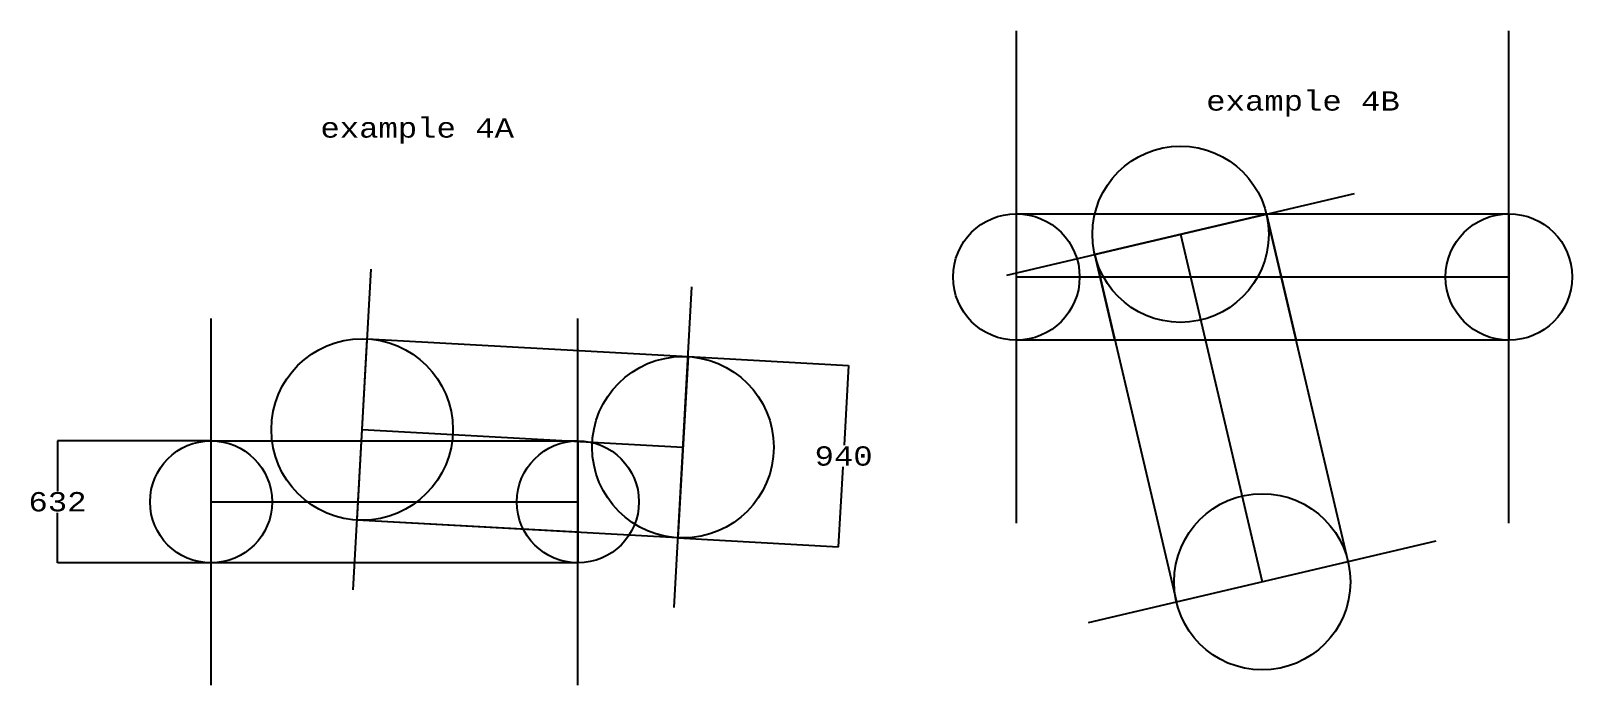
# Model space of a CAD drawing. Header units: centimetres. Extents: x -14200 to 24920, y -12667 to 8144.
# Drawn here: x -12196 to -4216, y -8338 to -4949 of the extents above; entities that cross this region are included whole.
import ezdxf

# ---------------------------------------------------------------- set-up
doc = ezdxf.new("R2010")
doc.units = ezdxf.units.CM
doc.header["$MEASUREMENT"] = 0
for name, color, linetype in [('intersection', 1, 'Continuous'), ('Rectangle', 5, 'Continuous'), ('text', 7, 'Continuous')]:
    doc.layers.add(name, color=color, linetype=linetype)
doc.styles.get("Standard").update_dxf_attribs({"font": 'COUR.TTF', "height": 100})
doc.dimstyles.get("Standard").update_dxf_attribs({"dimtxt": 0.18, "dimasz": 0.18, "dimexe": 0.18, "dimexo": 0.0625, "dimgap": 0.09, "dimtad": 0, "dimtih": 1, "dimtoh": 1, "dimdec": 0, "dimzin": 0, "dimdsep": 46, "dimtxsty": 'Standard', "dimcen": 0.09, "dimadec": 0, "dimazin": 0, "dimtfac": 1, "dimtdec": 0, "dimtofl": 0, "dimtmove": 0, "dimatfit": 3, "dimfxl": 0, "dimtolj": 1, "dimtzin": 0, "dimarcsym": 0})

msp = doc.modelspace()

# ---------------------------------------------------------------- texts
at = {"layer": 'text'}
for s, p in [('example 4B', (-6111, -5362.3)), ('example 4A', (-10697, -5502.3))]:
    msp.add_text(s, height=100, dxfattribs=at).set_placement(p)

# ---------------------------------------------------------------- blocks, each defined once
blk = doc.blocks.new('*D94')
at = {"color": 0, "lineweight": -2}
for p, q in [((-11263.1, -7073), (-12058.4, -7073)), ((-12058.2, -7073.2), (-12058.2, -7332.7)), ((-12058.2, -7704.8), (-12058.2, -7445.3)), ((-11263.1, -7705), (-12058.4, -7705))]:
    blk.add_line(p, q, dxfattribs=at)
at = {"color": 0}
for points in [[(-12058.2, -7073.2), (-12058.2, -7073.2), (-12058.2, -7073)], [(-12058.2, -7704.8), (-12058.2, -7704.8), (-12058.2, -7705)]]:
    blk.add_solid(points, dxfattribs=at)
at = {"color": 0, "insert": (-12058.2, -7389), "char_height": 100, "attachment_point": 5}
blk.add_mtext('\\A1;632', dxfattribs=at)
blk = doc.blocks.new('*D95')
at = {"color": 0, "lineweight": -2}
for p, q in [((-8793.9, -6636.7), (-7962.2, -6682.8)), ((-7962.4, -6683), (-7985.3, -7095.8)), ((-8014.4, -7621.2), (-7991.5, -7208.3)), ((-8845.9, -7575.3), (-8014.2, -7621.4))]:
    blk.add_line(p, q, dxfattribs=at)
at = {"color": 0}
for points in [[(-7962.4, -6683), (-7962.4, -6683), (-7962.4, -6682.8)], [(-8014.4, -7621.2), (-8014.3, -7621.2), (-8014.4, -7621.3)]]:
    blk.add_solid(points, dxfattribs=at)
at = {"color": 0, "insert": (-7988.4, -7152.1), "char_height": 100, "attachment_point": 5}
blk.add_mtext('\\A1;940', dxfattribs=at)

# ---------------------------------------------------------------- dimensions: what is measured, and where the dimension line sits
for p1, p2, distance, picture, middle in [((-8794, -6636.7), (-8846, -7575.3), 832.9, '*D95', (-7988.4, -7152.1)), ((-11263, -7073), (-11263, -7705), -795.2, '*D94', (-12058.2, -7389))]:
    dim = msp.add_aligned_dim(p1=p1, p2=p2, distance=distance, dimstyle='Standard')
    dim.commit()
    dim.dimension.update_dxf_attribs({"geometry": picture, "text_midpoint": middle})

# ---------------------------------------------------------------- linework, layer by layer
for p, q in [((-7094, -7499), (-7094, -4949)), ((-4544, -7499), (-4544, -4949)), ((-7144, -6214.5), (-5344, -5791.5)), ((-6244, -6003), (-5821, -7803)), ((-10527, -7844.5), (-10435, -6183.5)), ((-7094, -6224), (-4544, -6224)), ((-8866, -7936.5), (-8774, -6275.5)), ((-11263, -8338.5), (-11263, -6439.5)), ((-9364, -8338.5), (-9364, -6439.5)), ((-10481, -7014), (-8820, -7106)), ((-11263, -7389), (-9364, -7389)), ((-6721, -8014.5), (-4921, -7591.5))]:
    msp.add_line(p, q)
for centre, radius in [((-6244, -6003), 456.5), ((-7094, -6224), 327.5), ((-4544, -6224), 327.5), ((-10481, -7014), 470), ((-8820, -7106), 470), ((-11263, -7389), 316), ((-9364, -7389), 316), ((-5821, -7803), 456.5)]:
    msp.add_circle(centre, radius)
at = {"layer": 'intersection'}
for points in [[(-6584, -6551.5), (-6688.4, -6107.4), (-5799.6, -5898.6), (-5646.2, -6551.5), (-6584, -6551.5)], [(-10484.3, -7073), (-9364, -7073), (-9364, -7546.6), (-10507, -7483.3), (-10484.3, -7073)]]:
    msp.add_lwpolyline(points, dxfattribs=at)
at = {"layer": 'Rectangle'}
for points in [[(-7094, -5896.5), (-4544, -5896.5), (-4544, -6551.5), (-7094, -6551.5), (-7094, -5896.5)], [(-5376.6, -7698.6), (-5799.6, -5898.6), (-6688.4, -6107.4), (-6265.4, -7907.4), (-5376.6, -7698.6)], [(-10455, -6544.7), (-8793.9, -6636.7), (-8845.9, -7575.3), (-10507, -7483.3), (-10455, -6544.7)], [(-10481, -7014)], [(-11263.1, -7073), (-9364, -7073), (-9364, -7705), (-11263, -7705), (-11263.1, -7073)]]:
    msp.add_lwpolyline(points, dxfattribs=at)

msp.set_redraw_order([(e.dxf.handle, doc.entitydb.next_handle()) for e in msp.query("TEXT MTEXT ATTDEF DIMENSION ARC_DIMENSION")])  # texts and dimensions are drawn at this point

doc.saveas('drawing.dxf')
